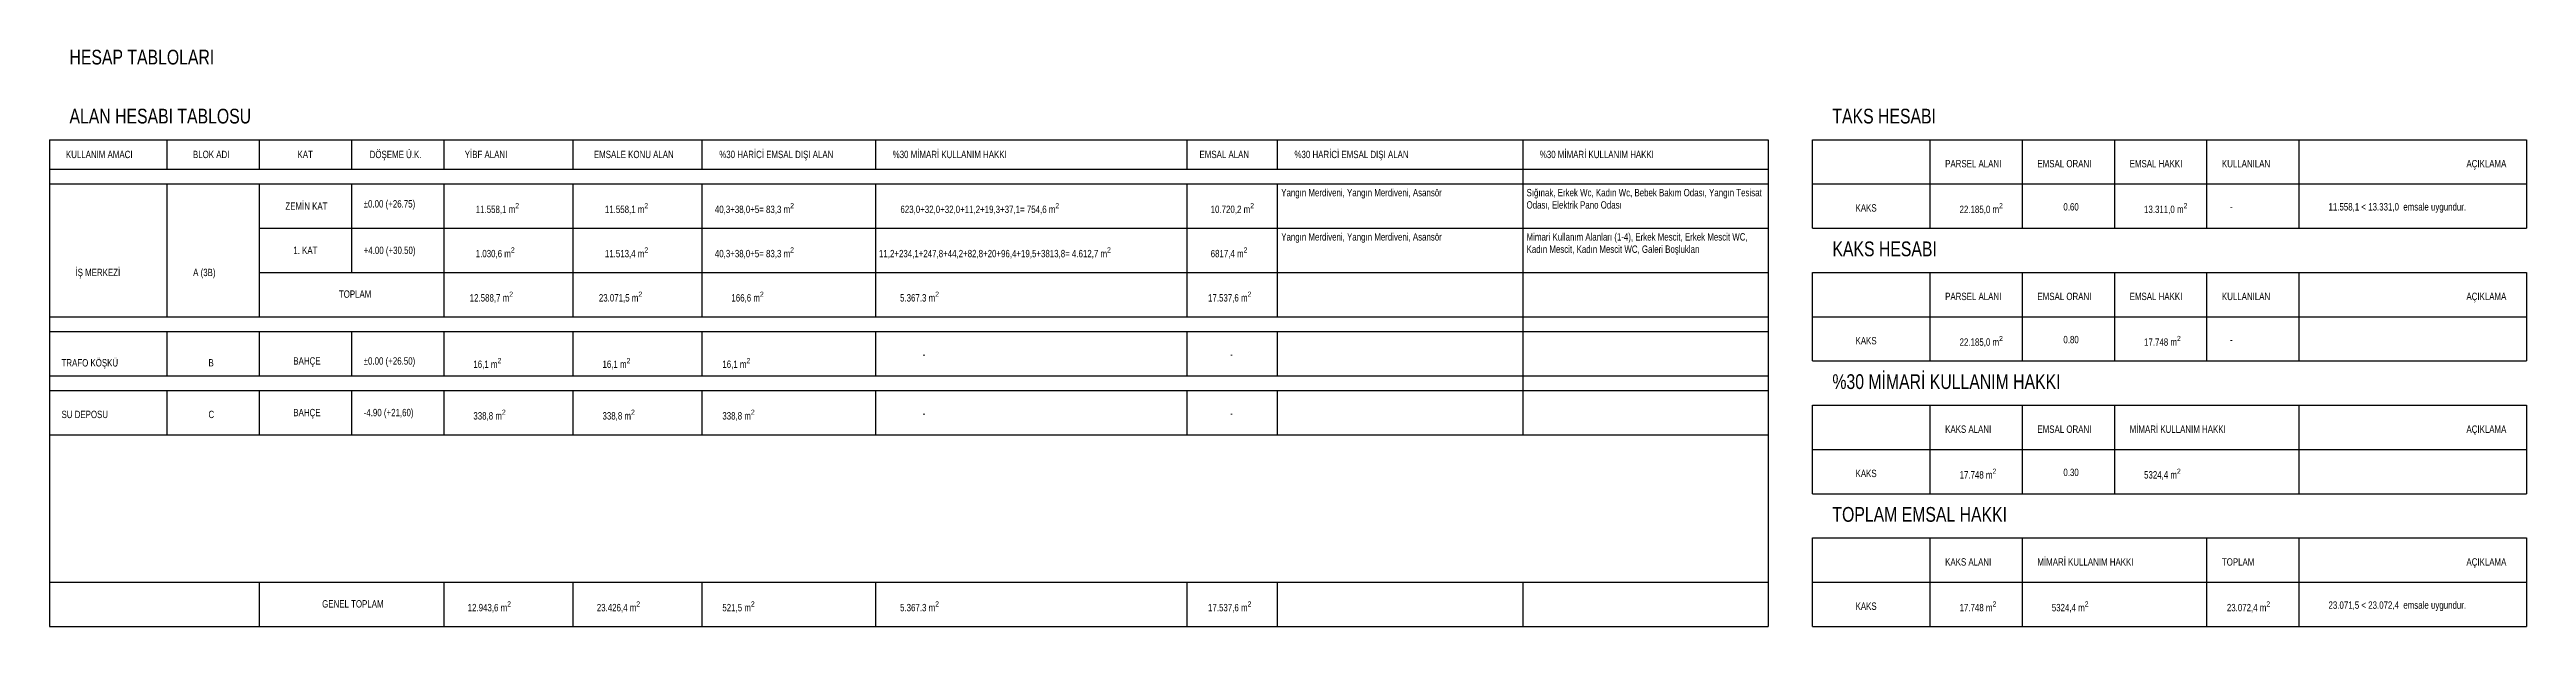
# Model space of a CAD drawing. Header units: centimetres. Extents: x 28733 to 98303, y -2883 to 8555.
# Drawn here: x 31230 to 37943, y 6991 to 8555 of the extents above; entities that cross this region are included whole.
import ezdxf

# ---------------------------------------------------------------- set-up
doc = ezdxf.new("R2010")
doc.units = ezdxf.units.CM
doc.header["$LTSCALE"] = 100
doc.layers.add('A-ANNO-TEXT', color=50, linetype='Continuous')
doc.layers.add('A-ANNO-TTBL', color=157, linetype='Continuous')
doc.styles.add('Fields_100', font='act_simplex.shx', dxfattribs={"width": 0.8, "height": 20})
doc.styles.add('Fields_200', font='act_simplex.shx', dxfattribs={"width": 0.8, "height": 40})

msp = doc.modelspace()

# ---------------------------------------------------------------- texts
at = {"layer": 'A-ANNO-TEXT', "width": 0.8}
for s, height, style, p in [('HESAP TABLOLARI', 40, 'Fields_200', (31283.88, 8514.71)), ('ALAN HESABI TABLOSU', 40, 'Fields_200', (31283.88, 8354.71)), ('TAKS HESABI', 40, 'Fields_200', (36061.88, 8354.71)), ('KULLANIM AMACI', 20, 'Fields_100', (31274.2, 8260.8)), ('BLOK ADI', 20, 'Fields_100', (31618.61, 8260.8)), ('KAT', 20, 'Fields_100', (31902.03, 8260.8)), ('DÖŞEME Ü.K.', 20, 'Fields_100', (32097.53, 8260.8)), ('YİBF ALANI', 20, 'Fields_100', (32355.21, 8260.8)), ('EMSALE KONU ALAN', 20, 'Fields_100', (32705.21, 8260.8)), ('%%%30 HARİCİ EMSAL DIŞI ALAN', 20, 'Fields_100', (33044.98, 8260.8)), ('%%%30 MİMARİ KULLANIM HAKKI', 20, 'Fields_100', (33514.98, 8260.8)), ('EMSAL ALAN', 20, 'Fields_100', (34346.57, 8260.8)), ('%%%30 HARİCİ EMSAL DIŞI ALAN', 20, 'Fields_100', (34603.99, 8260.8)), ('%%%30 MİMARİ KULLANIM HAKKI', 20, 'Fields_100', (35268.9, 8260.8)), ('PARSEL ALANI', 20, 'Fields_100', (36367.5, 8235.8)), ('EMSAL ORANI', 20, 'Fields_100', (36617.5, 8235.8)), ('EMSAL HAKKI', 20, 'Fields_100', (36867.5, 8235.8)), ('KULLANILAN', 20, 'Fields_100', (37117.5, 8235.8)), ('AÇIKLAMA', 20, 'Fields_100', (37780.26, 8235.8)), ('ZEMİN KAT', 20, 'Fields_100', (31869.02, 8120.8)), ('KAKS', 20, 'Fields_100', (36124.66, 8115.8)), ('1. KAT', 20, 'Fields_100', (31890.6, 8000.8)), ('+4.00 (+30.50)', 20, 'Fields_100', (32081.33, 8000.8)), ('KAKS HESABI', 40, 'Fields_200', (36061.88, 7994.71)), ('İŞ MERKEZİ', 20, 'Fields_100', (31300.21, 7940.8)), ('A (3B)', 20, 'Fields_100', (31619.02, 7940.8)), ('TOPLAM', 20, 'Fields_100', (32014.03, 7882.12)), ('PARSEL ALANI', 20, 'Fields_100', (36367.5, 7875.8)), ('EMSAL ORANI', 20, 'Fields_100', (36617.5, 7875.8)), ('EMSAL HAKKI', 20, 'Fields_100', (36867.5, 7875.8)), ('KULLANILAN', 20, 'Fields_100', (37117.5, 7875.8)), ('AÇIKLAMA', 20, 'Fields_100', (37780.26, 7875.8)), ('TRAFO KÖŞKÜ', 20, 'Fields_100', (31262.4, 7695.8)), ('BAHÇE', 20, 'Fields_100', (31890.6, 7700.8)), ('%%P0.00 (+26.50)', 20, 'Fields_100', (32081.33, 7700.8)), ('KAKS', 20, 'Fields_100', (36124.66, 7755.8)), ('B', 20, 'Fields_100', (31660.61, 7695.8)), ('%%%30 MİMARİ KULLANIM HAKKI', 40, 'Fields_200', (36061.88, 7634.71)), ('SU DEPOSU', 20, 'Fields_100', (31262.4, 7555.8)), ('C', 20, 'Fields_100', (31660.61, 7555.8)), ('BAHÇE', 20, 'Fields_100', (31890.6, 7560.8)), ('-4.90 (+21,60)', 20, 'Fields_100', (32081.33, 7560.8)), ('KAKS ALANI', 20, 'Fields_100', (36367.5, 7515.8)), ('EMSAL ORANI', 20, 'Fields_100', (36617.5, 7515.8)), ('MİMARİ KULLANIM HAKKI', 20, 'Fields_100', (36867.5, 7515.8)), ('AÇIKLAMA', 20, 'Fields_100', (37780.26, 7515.8)), ('KAKS', 20, 'Fields_100', (36124.66, 7395.8)), ('TOPLAM EMSAL HAKKI', 40, 'Fields_200', (36061.88, 7274.71)), ('KAKS ALANI', 20, 'Fields_100', (36367.5, 7155.8)), ('MİMARİ KULLANIM HAKKI', 20, 'Fields_100', (36617.5, 7155.8)), ('TOPLAM', 20, 'Fields_100', (37117.5, 7155.8)), ('AÇIKLAMA', 20, 'Fields_100', (37780.26, 7155.8)), ('GENEL TOPLAM', 20, 'Fields_100', (31968.68, 7042.12)), ('KAKS', 20, 'Fields_100', (36124.66, 7035.8))]:
    msp.add_text(s, height=height, dxfattribs=dict(at, style=style)).set_placement(p)
at = {"layer": 'A-ANNO-TEXT', "insert": (32081.33, 8146.82), "char_height": 20, "width": 228.2432, "attachment_point": 1, "style": 'Fields_100'}
msp.add_mtext('%%P0.00 (+26.75)', dxfattribs=at)
at = {"layer": 'A-ANNO-TEXT', "char_height": 20, "attachment_point": 1, "style": 'Fields_100'}
for s, width, heights, insert in [('\\A1;11.558,1 m{\\H0.7x;\\S2^ ;}', 246.3645, [0], (32384.98, 8138.73)), ('\\A1;11.558,1 m{\\H0.7x;\\S2^ ;}', 246.3645, [0], (32734.98, 8138.73)), ('\\A1;\\pi70.40837,t430.40837;40,3+38,0+5= 83,3 m{\\H0.7x;\\S2^ ;} ', 434.7596, [68], (32962.68, 8138.73)), ('\\A1;\\pi48.09883,t168.09883,408.09883;623,0+32,0+32,0+11,2+19,3+37,1= 754,6 m{\\H0.7x;\\S2^ ;} ', 665.95, [68], (33487.88, 8138.73)), ('\\A1;10.720,2 m{\\H0.7x;\\S2^ ;}', 246.3645, [0], (34376.87, 8138.73)), ('\\A1;Yangın Merdiveni, Yangın Merdiveni, Asansör', 781.6442, [0], (34568.03, 8177.25)), ('\\A1;Sığınak, Erkek Wc, Kadın Wc, Bebek Bakım Odası, Yangın Tesisat Odası, Elektrik Pano Odası', 654.9121, [0], (35232.94, 8177.25)), ('\\A1;22.185,0 m{\\H0.7x;\\S2^ ;}', 246.3645, [0], (36406.54, 8138.73)), ('\\A1;0.60', 246.3645, [0], (36687.92, 8138.73)), ('\\A1;13.311,0 m{\\H0.7x;\\S2^ ;}', 246.3645, [0], (36906.54, 8138.73)), ('\\A1;-', 246.3645, [0], (37139.44, 8138.73)), ('\\A1;11.558,1 < 13.331,0  emsale uygundur.', 987.922, [0], (37406.41, 8138.73)), ('\\A1;Yangın Merdiveni, Yangın Merdiveni, Asansör', 781.6442, [0], (34568.03, 8057.25)), ('\\A1;Mimari Kullanım Alanları (1-4), Erkek Mescit, Erkek Mescit WC, Kadın Mescit, Kadın Mescit WC, Galeri Boşlukları', 654.9121, [0], (35232.94, 8057.25)), ('\\A1;1.030,6 m{\\H0.7x;\\S2^ ;}', 246.3645, [0], (32384.98, 8018.73)), ('\\A1;11.513,4 m{\\H0.7x;\\S2^ ;}', 246.3645, [0], (32734.98, 8018.73)), ('\\A1;\\pi70.40837,t430.40837;40,3+38,0+5= 83,3 m{\\H0.7x;\\S2^ ;} ', 434.7596, [68], (32962.68, 8018.73)), ('\\A1;\\pi18.74829,t378.74829;11,2+234,1+247,8+44,2+82,8+20+96,4+19,5+3813,8= 4.612,7 m{\\H0.7x;\\S2^ ;\\H1.42857x; } ', 866.2966, [68], (33459.19, 8018.73)), ('\\A1;6817,4 m{\\H0.7x;\\S2^ ;}', 246.3645, [0], (34376.87, 8018.73)), ('\\A1;12.588,7 m{\\H0.7x;\\S2^ ;}', 246.3645, [0], (32368.69, 7898.73)), ('\\A1;23.071,5 m{\\H0.7x;\\S2^ ;}', 246.3645, [0], (32718.69, 7898.73)), ('\\A1;\\pi223.69707;166,6 m{\\H0.7x;\\S2^ ;}', 557.718, [0], (32854.25, 7898.73)), ('\\A1;\\pi210.74469;5.367.3 m{\\H0.7x;\\S2^ ;}', 557.718, [0], (33324.25, 7898.73)), ('\\A1;17.537,6 m{\\H0.7x;\\S2^ ;}', 246.3645, [0], (34369.72, 7898.73)), ('\\A1;\\pi272.00183;-', 557.718, [0], (33324.25, 7738.73)), ('\\A1;-', 246.3645, [0], (34429.65, 7738.73)), ('\\A1;22.185,0 m{\\H0.7x;\\S2^ ;}', 246.3645, [0], (36406.54, 7778.73)), ('\\A1;0.80', 246.3645, [0], (36687.92, 7778.73)), ('\\A1;17.748 m{\\H0.7x;\\S2^ ;}', 246.3645, [0], (36906.54, 7778.73)), ('\\A1;-', 246.3645, [0], (37139.44, 7778.73)), ('\\A1;16,1 m{\\H0.7x;\\S2^ ;}', 246.3645, [0], (32378.55, 7718.73)), ('\\A1;16,1 m{\\H0.7x;\\S2^ ;}', 246.3645, [0], (32728.55, 7718.73)), ('\\A1;16,1 m{\\H0.7x;\\S2^ ;}', 246.3645, [0], (33053.33, 7718.73)), ('\\A1;338,8 m{\\H0.7x;\\S2^ ;}', 246.3645, [0], (32378.55, 7578.73)), ('\\A1;338,8 m{\\H0.7x;\\S2^ ;}', 246.3645, [0], (32728.55, 7578.73)), ('\\A1;338,8 m{\\H0.7x;\\S2^ ;}', 246.3645, [0], (33053.33, 7578.73)), ('\\A1;\\pi272.00183;-', 557.718, [0], (33324.25, 7578.73)), ('\\A1;-', 246.3645, [0], (34429.65, 7578.73)), ('\\A1;17.748 m{\\H0.7x;\\S2^ ;}', 246.3645, [0], (36406.54, 7418.73)), ('\\A1;0.30', 246.3645, [0], (36687.92, 7418.73)), ('\\A1;5324,4 m{\\H0.7x;\\S2^ ;}', 246.3645, [0], (36906.54, 7418.73)), ('\\A1;12.943,6 m{\\H0.7x;\\S2^ ;}', 246.3645, [23.81], (32363.1, 7058.73)), ('\\A1;23.426,4 m{\\H0.7x;\\S2^ ;}', 246.3645, [0], (32713.1, 7058.73)), ('\\A1;521,5 m{\\H0.7x;\\S2^ ;}', 246.3645, [0], (33053.33, 7058.73)), ('\\A1;\\pi210.74469;5.367.3 m{\\H0.7x;\\S2^ ;}', 557.718, [0], (33324.25, 7058.73)), ('\\A1;17.537,6 m{\\H0.7x;\\S2^ ;}', 246.3645, [0], (34369.72, 7058.73)), ('\\A1;17.748 m{\\H0.7x;\\S2^ ;}', 246.3645, [0], (36406.54, 7058.73)), ('\\A1;5324,4 m{\\H0.7x;\\S2^ ;}', 246.3645, [0], (36656.54, 7058.73)), ('\\A1;23.072,4 m{\\H0.7x;\\S2^ ;}', 246.3645, [0], (37130.97, 7058.73)), ('\\A1;23.071,5 < 23.072,4  emsale uygundur.', 987.922, [0], (37406.41, 7058.73))]:
    msp.add_mtext_dynamic_manual_height_columns(s, width=width, gutter_width=879.81, heights=heights, dxfattribs=dict(at, insert=insert))

# ---------------------------------------------------------------- linework, layer by layer
at = {"layer": 'A-ANNO-TTBL'}
for p, q in [((35222.94, 8310.73), (35222.94, 7510.73)), ((35887.86, 8310.73), (35887.86, 6990.73)), ((36007.86, 8070.73), (36007.86, 8310.73)), ((36007.86, 7710.73), (36007.86, 7950.73)), ((36007.86, 7350.73), (36007.86, 7590.73)), ((36007.86, 6990.73), (36007.86, 7230.73)), ((35222.94, 7110.73), (35222.94, 6990.73))]:
    msp.add_line(p, q, dxfattribs=at)
for points in [[(31229.86, 8310.73), (35887.86, 8310.73)], [(31229.86, 8310.73), (31229.86, 6990.73), (35887.86, 6990.73)], [(31549.02, 8230.73), (31549.02, 8310.73)], [(31799.02, 8230.73), (31799.02, 8310.73)], [(32049.02, 8230.73), (32049.02, 8310.73)], [(32299.02, 8230.73), (32299.02, 8310.73)], [(32649.02, 8230.73), (32649.02, 8310.73)], [(32999.02, 8230.73), (32999.02, 8310.73)], [(33469.02, 8230.73), (33469.02, 8310.73)], [(34312.93, 8230.73), (34312.93, 8310.73)], [(34558.03, 8230.73), (34558.03, 8310.73)], [(36007.86, 8310.73), (37942.94, 8310.73)], [(36327.02, 8070.73), (36327.02, 8310.73)], [(36577.02, 8070.73), (36577.02, 8310.73)], [(36827.02, 8070.73), (36827.02, 8310.73)], [(37077.02, 8070.73), (37077.02, 8310.73)], [(37327.02, 8070.73), (37327.02, 8310.73)], [(37942.94, 8310.73), (37942.94, 8070.73)], [(31229.86, 8230.73), (35887.86, 8230.73)], [(31229.86, 8190.73), (35887.86, 8190.73)], [(31549.02, 7830.73), (31549.02, 8190.73)], [(31799.02, 7830.73), (31799.02, 8190.73)], [(32049.02, 7950.73), (32049.02, 8190.73)], [(32299.02, 7830.73), (32299.02, 8190.73)], [(32649.02, 7830.73), (32649.02, 8190.73)], [(32999.02, 7830.73), (32999.02, 8190.73)], [(33469.02, 7830.73), (33469.02, 8190.73)], [(34312.93, 7830.73), (34312.93, 8190.73)], [(34558.03, 7830.73), (34558.03, 8190.73)], [(36007.86, 8190.73), (37942.94, 8190.73)], [(31799.02, 8070.73), (35887.86, 8070.73)], [(36007.86, 8070.73), (37942.94, 8070.73)], [(31799.02, 7950.73), (35887.86, 7950.73)], [(36007.86, 7950.73), (37942.94, 7950.73)], [(36327.02, 7710.73), (36327.02, 7950.73)], [(36577.02, 7710.73), (36577.02, 7950.73)], [(36827.02, 7710.73), (36827.02, 7950.73)], [(37077.02, 7710.73), (37077.02, 7950.73)], [(37327.02, 7710.73), (37327.02, 7950.73)], [(37942.94, 7950.73), (37942.94, 7710.73)], [(31229.86, 7830.73), (35887.86, 7830.73)], [(31229.86, 7790.73), (35887.86, 7790.73)], [(31549.02, 7670.73), (31549.02, 7790.73)], [(31799.02, 7670.73), (31799.02, 7790.73)], [(32049.02, 7670.73), (32049.02, 7790.73)], [(32299.02, 7670.73), (32299.02, 7790.73)], [(32649.02, 7670.73), (32649.02, 7790.73)], [(32999.02, 7670.73), (32999.02, 7790.73)], [(33469.02, 7670.73), (33469.02, 7790.73)], [(34312.93, 7670.73), (34312.93, 7790.73)], [(34558.03, 7670.73), (34558.03, 7790.73)], [(36007.86, 7830.73), (37942.94, 7830.73)], [(31229.86, 7670.73), (35887.86, 7670.73)], [(36007.86, 7710.73), (37942.94, 7710.73)], [(31229.86, 7630.73), (35887.86, 7630.73)], [(31549.02, 7510.73), (31549.02, 7630.73)], [(31799.02, 7510.73), (31799.02, 7630.73)], [(32049.02, 7510.73), (32049.02, 7630.73)], [(32299.02, 7510.73), (32299.02, 7630.73)], [(32649.02, 7510.73), (32649.02, 7630.73)], [(32999.02, 7510.73), (32999.02, 7630.73)], [(33469.02, 7510.73), (33469.02, 7630.73)], [(34312.93, 7510.73), (34312.93, 7630.73)], [(34558.03, 7510.73), (34558.03, 7630.73)], [(36007.86, 7590.73), (37942.94, 7590.73)], [(36327.02, 7350.73), (36327.02, 7590.73)], [(36577.02, 7350.73), (36577.02, 7590.73)], [(36827.02, 7350.73), (36827.02, 7590.73)], [(37327.02, 7350.73), (37327.02, 7590.73)], [(37942.94, 7590.73), (37942.94, 7350.73)], [(31229.86, 7510.73), (35887.86, 7510.73)], [(36007.86, 7470.73), (37942.94, 7470.73)], [(36007.86, 7350.73), (37942.94, 7350.73)], [(36007.86, 7230.73), (37942.94, 7230.73)], [(36327.02, 6990.73), (36327.02, 7230.73)], [(36577.02, 6990.73), (36577.02, 7230.73)], [(37077.02, 6990.73), (37077.02, 7230.73)], [(37327.02, 6990.73), (37327.02, 7230.73)], [(37942.94, 7230.73), (37942.94, 6990.73)], [(31229.86, 7110.73), (35887.86, 7110.73)], [(31799.02, 6990.73), (31799.02, 7110.73)], [(32299.02, 6990.73), (32299.02, 7110.73)], [(32649.02, 6990.73), (32649.02, 7110.73)], [(32999.02, 6990.73), (32999.02, 7110.73)], [(33469.02, 6990.73), (33469.02, 7110.73)], [(34312.93, 6990.73), (34312.93, 7110.73)], [(34558.03, 6990.73), (34558.03, 7110.73)], [(36007.86, 7110.73), (37942.94, 7110.73)], [(36007.86, 6990.73), (37942.94, 6990.73)]]:
    msp.add_lwpolyline(points, dxfattribs=at)

msp.set_redraw_order([(e.dxf.handle, doc.entitydb.next_handle()) for e in msp.query("TEXT MTEXT ATTDEF DIMENSION ARC_DIMENSION")])  # texts and dimensions are drawn at this point

doc.saveas('drawing.dxf')
